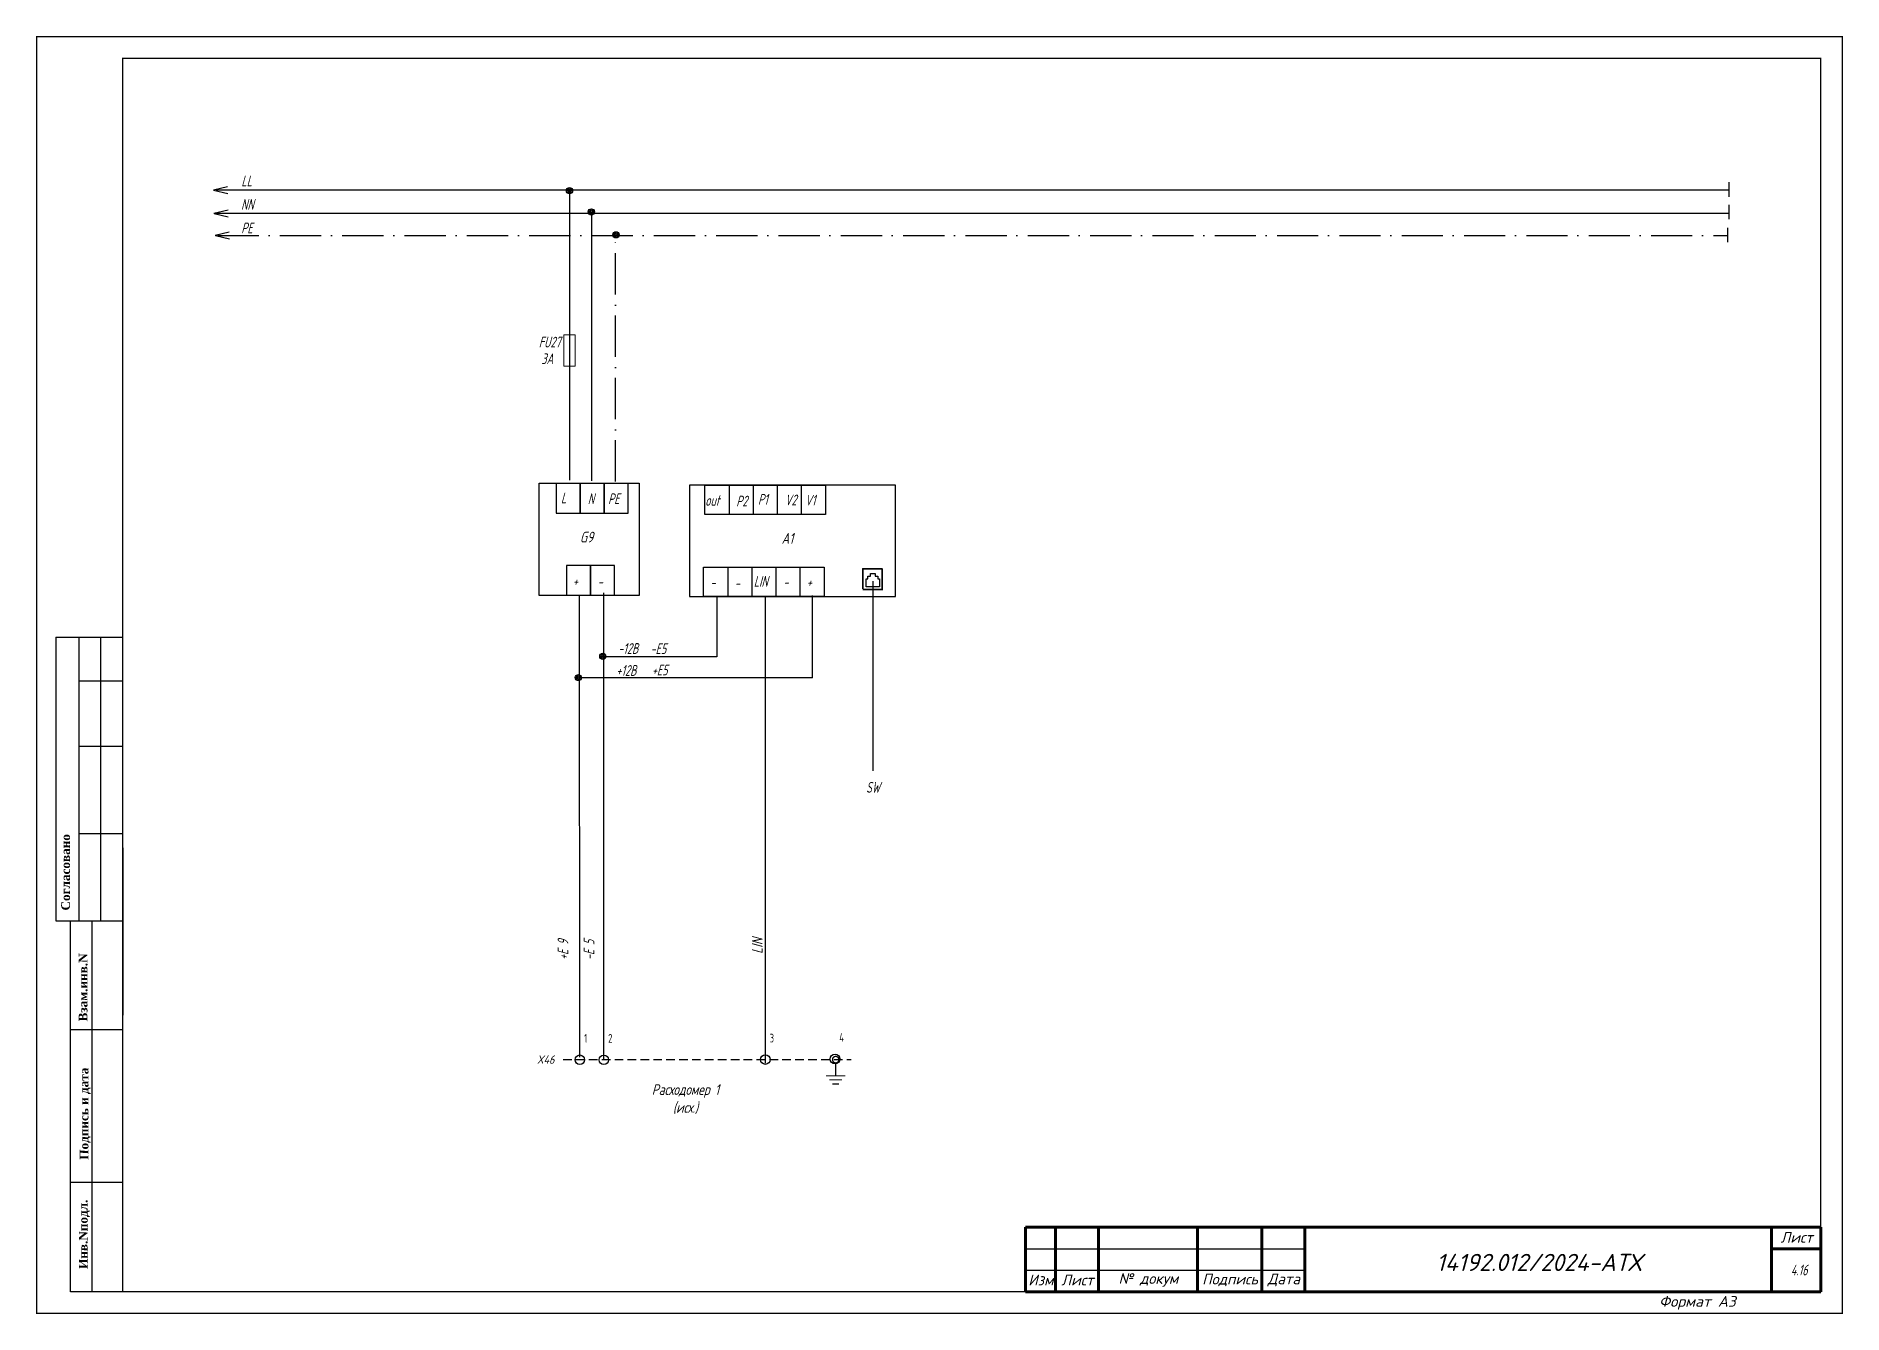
# Model space of a CAD drawing. Header units: millimetres. Extents: x 1510 to 10524, y 7125 to 13164.
# Drawn here: x 9652.8 to 10073.1, y 9979.6 to 10276.9 of the extents above; entities that cross this region are included whole.
import ezdxf
from ezdxf.enums import TextEntityAlignment as Align

# ---------------------------------------------------------------- set-up
doc = ezdxf.new("R2010")
doc.units = ezdxf.units.MM
doc.header["$LTSCALE"] = 4
for name, pattern in [('ACAD_ISO10W100', [18, 12, -3, 0, -3]), ('DASHED', [0.75, 0.5, -0.25]), ('SolidLine', [0])]:
    doc.linetypes.add(name, pattern=pattern)
for name, color, linetype in [('LOC', 8, 'Continuous'), ('RED_2.5mm^2', 1, 'Continuous'), ('SYMS', 7, 'Continuous'), ('Вспомогательная', 1, 'Continuous'), ('Текст', 2, 'Continuous')]:
    doc.layers.add(name, color=color, linetype=linetype)
for name, color, linetype, lineweight in [('SHTAMP', 7, 'SolidLine', 25), ('АК_ЩДУ-CВ_П4_ПОЛНАЯСХ', 141, 'Continuous', 40), ('Основеая', 5, 'Continuous', 60), ('СХЕМА', 7, 'Continuous', 25)]:
    doc.layers.add(name, color=color, linetype=linetype, lineweight=lineweight)
doc.styles.add('ISOCPEUR', font='isocpeui.ttf')
doc.styles.add('ISOCPEUR25.10.00', font='isocpeur.ttf', dxfattribs={"height": 2.5})
doc.styles.add('Simplex00.10.00', font='simplex.shx')
doc.styles.add('Simplex25.085.15', font='', dxfattribs={"width": 0.85, "oblique": 15, "height": 2.5})
doc.styles.add('STYLE1', font='timesbd.ttf')
doc.styles.add('WD', font='romans.shx')
doc.styles.add('ГОСТ', font='isocpeur.ttf', dxfattribs={"oblique": 15})
doc.styles.add('Стиль мой-1', font='', dxfattribs={"width": 0.85, "oblique": 15, "height": 2.5})
doc.styles.get('Simplex25.085.15').set_extended_font_data('GOST type A')
doc.styles.get('Стиль мой-1').set_extended_font_data('GOST type A')
doc.linetypes.add('Ethernet_LINE', pattern='A,7.5,-4,["Ethernet",Standard,S=2.5,R=0,X=-2.5,Y=-1.25],-18', length=29.5)

msp = doc.modelspace()

# ---------------------------------------------------------------- texts
at = {"style": 'Simplex25.085.15', "oblique": 15}
for s, height, width, p in [('LL', 2.5, 0.85, (9700.5, 10241.99)), ('NN', 2.5, 0.85, (9700.42, 10236.51)), ('PE', 2.5, 0.85, (9700.47, 10231.04)), ('FU27', 2.5, 0.85, (9769.68, 10204.47)), ('3А', 2.5, 0.85, (9770.26, 10200.59)), ('L', 2.5, 0.85, (9774.84, 10168.21)), ('N', 2.5, 0.85, (9781.08, 10168.05)), ('PE', 2.5, 0.85, (9785.8, 10168.01)), ('out', 2.5, 0.85, (9808.38, 10167.63)), ('P2', 2.5, 0.85, (9815.61, 10167.48)), ('P1', 2.5, 0.85, (9820.68, 10167.89)), ('V2', 2.5, 0.85, (9826.92, 10167.74)), ('V1', 2.5, 0.85, (9831.64, 10167.7)), ('+', 2.5, 0.85, (9777.6, 10148.86)), ('LIN', 2.5, 0.85, (9819.7, 10148.81)), ('- ', 2.5, 0.85, (9783.36, 10148.71)), ('-', 2.5, 0.85, (9809.59, 10148.56)), ('- ', 2.5, 0.85, (9815.29, 10148.41)), ('-', 2.5, 0.85, (9826.6, 10148.66)), ('+', 2.5, 0.85, (9832.02, 10148.62)), ('SW', 2.5, 0.85, (9845.81, 10100.88)), ('X46', 1.961, 1.083459, (9769.25, 10037.8))]:
    msp.add_text(s, height=height, dxfattribs=dict(at, width=width)).set_placement(p)
at = {"color": 0, "lineweight": 25, "ltscale": 0.5, "style": 'STYLE1', "oblique": 1}
for s, height, p in [('Согласовано', 2.0309, (9660.62, 10073.45)), ('Взам.инв.N', 2.031, (9664.69, 10047.64)), ('Подпись и дата', 2.0309, (9664.92, 10015.47)), ('Инв.Nподл.', 2.031, (9664.72, 9990.05))]:
    msp.add_text(s, height=height, rotation=90, dxfattribs=at).set_placement(p)
at = {"color": 7, "lineweight": 25, "insert": (10060.95, 9991.08), "char_height": 2.5, "attachment_point": 1, "style": 'Стиль мой-1'}
msp.add_mtext_dynamic_manual_height_columns('4.16', width=5.3031, gutter_width=12.5, heights=[2.85], dxfattribs=at)
at = {"layer": 'SHTAMP', "color": 0, "style": 'ISOCPEUR'}
msp.add_text('14192.012/2024-АТХ', height=4, dxfattribs=at).set_placement((10002.32, 9989.59), align=Align.CENTER)
at = {"layer": 'SYMS', "linetype": 'Continuous', "char_height": 2.5}
for s, insert, width, attachment_point in [('{\\Fsimplex|c0;\\Q15;\\W0.75;\\C0;G\\Fsimplex|c204;9}', (9779.25, 10161.6), 6.1244, 1), ('{\\Fsimplex|c0;\\Q15;\\W0.75;\\C0;A1}', (9826.17, 10161.3), 6.1244, 1), ('{\\fGOST type A|b0|i0|c204|p34;\\Q15;\\W0.85;\\C7;-12В}', (9788.16, 10135.68), 8.7482, 1), ('{\\fGOST type A|b0|i0|c0|p34;\\Q15;\\W0.85;\\C7;-E5}', (9795.68, 10135.63), 8.7482, 1), ('{\\fGOST type A|b0|i0|c0|p34;\\Q15;\\W0.85;\\C7;+\\fGOST type A|b0|i0|c204|p34;12В}', (9787.72, 10130.57), 8.7482, 1), ('{\\fGOST type A|b0|i0|c0|p34;\\Q15;\\W0.85;\\C7;+E5}', (9795.99, 10130.66), 8.7482, 1), ('{\\Fsimplex|c204;\\Q15;\\W0.75;\\C0;Расходомер 1\\Fsimplex|c0;\\P(\\Fsimplex|c204;исх.)}', (9803.81, 10033.06), 30.7438, 2)]:
    msp.add_mtext(s, dxfattribs=dict(at, insert=insert, width=width, attachment_point=attachment_point))
at = {"layer": 'SYMS', "linetype": 'Continuous', "char_height": 2.5, "attachment_point": 1, "rotation": 90}
for s, insert, width in [('{\\fGOST type A|b0|i0|c0|p34;\\Q15;\\W0.85;\\C7;+E \\fGOST type A|b0|i0|c204|p34;9}', (9774.06, 10061.97), 18.7185), ('{\\fGOST type A|b0|i0|c0|p34;\\Q15;\\W0.85;\\C7;-E \\fGOST type A|b0|i0|c204|p34;5}', (9780.14, 10061.94), 18.7185), ('{\\Fsimplex|c0;\\Q15;\\W0.75;\\C0;LIN}', (9819.26, 10063.38), 9.5254)]:
    msp.add_mtext(s, dxfattribs=dict(at, insert=insert, width=width))
at = {"layer": 'Текст', "color": 7, "char_height": 2.5, "style": 'ГОСТ'}
for s, insert, width, attachment_point in [('{\\fISOCPEUR|b0|i0|c204|p34;Лист}', (10066.08, 9997.43), 11.4585, 6), ('{\\fISOCPEUR|b0|i0|c204|p34;Изм}', (9886.5, 9987.5), 7, 5), ('{\\fISOCPEUR|b0|i0|c204|p34;Лист}', (9895, 9987.5), 10, 5), ('{\\fISOCPEUR|b0|i0|c204|p34;№ докум}', (9911.5, 9987.5), 23, 5), ('{\\fISOCPEUR|b0|i0|c204|p34;Подпись}', (9930.5, 9987.5), 15, 5), ('{\\fISOCPEUR|b0|i0|c204|p34;Дата}', (9943, 9987.5), 10, 5)]:
    msp.add_mtext(s, dxfattribs=dict(at, insert=insert, width=width, attachment_point=attachment_point))

# ---------------------------------------------------------------- blocks, each defined once
blk = doc.blocks.new('Формат А3')
at = {"color": 0, "linetype": 'Continuous', "const_width": 0.3}
for points in [[(-420, 297), (0, 297), (0, 0), (-420, 0)], [(-400, 5), (-400, 292), (-5, 292), (-5, 5)]]:
    blk.add_lwpolyline(points, close=True, dxfattribs=at)
at = {"color": 0, "linetype": 'Continuous', "style": 'Simplex00.10.00', "oblique": 15}
blk.add_text('Формат А3', height=2.5, dxfattribs=at).set_placement((-33.67, 2.75), align=Align.MIDDLE_CENTER)
blk = doc.blocks.new('WDDOT')
for radius in [0.72, 0.449, 0.223]:
    blk.add_circle((0, 0), radius)
blk = doc.blocks.new('VT0W02')
blk.add_circle((0, 0), 0.0699)
at = {"style": 'WD'}
for tag, p, width in [('INST', (0.062, 0.42), 0.7), ('LOC', (0.062, 0.25), 0.7), ('DESC1', (0.053, -0.385), 0.8)]:
    blk.add_attdef(tag, p, '', height=0.125, dxfattribs=dict(at, width=width))
at = {"style": 'WD', "flags": 1}
for tag, p, height in [('X4TERM01', (-0.07, 0), 0.0125), ('X4TERMDESC01', (-0.055, -0.023), 0.025), ('X2TERMDESC01', (-0.006, 0.029), 0.025), ('STRIPSEQ', (0, 0), 0.00125), ('X2TERM01', (0, 0.07), 0.0125), ('X1TERMDESC01', (0.039, -0.003), 0.025), ('X1TERM01', (0.07, 0), 0.0125), ('LINKTERM', (0, -0.002), 0.00125), ('X8TERM01', (0, -0.07), 0.0125), ('X8TERMDESC01', (0, -0.054), 0.025)]:
    blk.add_attdef(tag, p, '', height=height, dxfattribs=at)
at = {"linetype": 'Continuous', "style": 'WD'}
for tag, p, height, width, flags in [('WIRENO', (0.062, 0.094), 0.125, 0.8, 8), ('TAGSTRIP', (0.053, -0.229), 0.125, 0.9, 8), ('DESC2', (0.053, -0.541), 0.125, 0.8, 8), ('CAT', (0.213, -0.406), 0.109, 0.8, 1), ('DESC3', (0.053, -0.698), 0.125, 0.8, 8)]:
    blk.add_attdef(tag, p, '', height=height, dxfattribs=dict(at, width=width, flags=flags))
at = {"linetype": 'Continuous', "style": 'WD', "width": 0.8, "flags": 1}
blk.add_attdef('MFG', text='', height=0.109, dxfattribs=at).set_placement((0.088, -0.406), align=Align.RIGHT)
at = {"style": 'WD', "width": 0.7, "flags": 1}
blk.add_attdef('ASSYCODE', (0.062, -0.281), '', height=0.01, dxfattribs=at)
blk = doc.blocks.new('PE - заземление')
at = {"color": 0, "linetype": 'Continuous', "lineweight": -2, "const_width": 0.3}
blk.add_lwpolyline([(-0.75, -0.75, -1), (0.75, -0.75, -1)], format="xyb", close=True, dxfattribs=at)
at = {"color": 0, "linetype": 'Continuous', "lineweight": -2}
for points, const_width in [([(0, -4.5), (0, -1.5)], 0.3), ([(-2.25, -4.5), (2.25, -4.5)], 0.25), ([(-1.5, -5.46), (1.5, -5.46)], 0.25), ([(-0.75, -6.42), (0.75, -6.42)], 0.25)]:
    blk.add_lwpolyline(points, dxfattribs=dict(at, const_width=const_width))
at = {"color": 0, "linetype": 'Continuous', "lineweight": 9, "style": 'ISOCPEUR25.10.00', "oblique": 10, "width": 0.85, "flags": 9}
blk.add_attdef('ТИП', (0, 0), '', height=2.5, dxfattribs=at)

# ---------------------------------------------------------------- linework, layer by layer
at = {"color": 7, "ltscale": 0.2}
for p, q in [((10046.51, 10242.9), (10046.51, 10239.56)), ((10046.55, 10237.65), (10046.55, 10234.32)), ((10046.21, 10232.33), (10046.21, 10228.99))]:
    msp.add_line(p, q, dxfattribs=at)
at = {"ltscale": 1.2}
for p, q in [((9813.96, 10172.49), (9813.96, 10165.63)), ((9819.53, 10172.45), (9819.53, 10165.59)), ((9825.17, 10172.45), (9825.17, 10165.59)), ((9830.75, 10172.45), (9830.75, 10165.59)), ((9813.63, 10153.41), (9813.63, 10146.55)), ((9819.21, 10153.38), (9819.21, 10146.52)), ((9824.85, 10153.38), (9824.85, 10146.52)), ((9830.43, 10153.38), (9830.43, 10146.52))]:
    msp.add_line(p, q, dxfattribs=at)
at = {"ltscale": 0.2}
for p, q in [((9845.87, 10148.78), (9845.87, 10150.67)), ((9845.87, 10150.67), (9846.26, 10150.67)), ((9846.26, 10150.67), (9846.26, 10151.27)), ((9846.26, 10151.27), (9846.86, 10151.27)), ((9846.86, 10151.27), (9846.86, 10151.87)), ((9846.86, 10151.87), (9847.94, 10151.87)), ((9846.89, 10151.87), (9847.93, 10151.87)), ((9847.93, 10151.87), (9847.93, 10151.29)), ((9847.93, 10151.29), (9848.53, 10151.29)), ((9848.53, 10151.29), (9848.53, 10150.66)), ((9848.53, 10150.66), (9848.93, 10150.66)), ((9848.93, 10150.66), (9848.93, 10148.78)), ((9848.93, 10148.78), (9845.87, 10148.78))]:
    msp.add_line(p, q, dxfattribs=at)
at = {"lineweight": 30}
for p, q in [((9657.33, 10137.08), (9672.8, 10137.08)), ((9657.33, 10137.08), (9657.33, 10071.08)), ((9662.65, 10137.08), (9662.65, 10071.08)), ((9667.72, 10137.08), (9667.72, 10071.08)), ((9662.65, 10126.93), (9672.8, 10126.93)), ((9662.65, 10111.7), (9672.8, 10111.7)), ((9662.65, 10091.39), (9672.8, 10091.39)), ((9657.33, 10071.08), (9672.8, 10071.08)), ((9660.72, 9984.77), (9660.72, 10071.08)), ((9665.8, 9984.77), (9665.8, 10071.08)), ((9672.9, 10045.69), (9660.72, 10045.69)), ((9672.9, 10010.15), (9660.72, 10010.15))]:
    msp.add_line(p, q, dxfattribs=at)
at = {"linetype": 'DASHED'}
msp.add_line((9775.34, 10038.78), (9842.33, 10038.78), dxfattribs=at)
at = {"ltscale": 1.2}
for points in [[(9804.73, 10146.5), (9852.7, 10146.5), (9852.7, 10172.42), (9804.73, 10172.42)], [(9808.33, 10172.43), (9836.38, 10172.43), (9836.38, 10165.6), (9808.33, 10165.6)], [(9808.01, 10153.36), (9836.06, 10153.36), (9836.06, 10146.52), (9808.01, 10146.52)]]:
    msp.add_lwpolyline(points, close=True, dxfattribs=at)
at = {"linetype": 'Continuous', "lineweight": -2}
msp.add_lwpolyline([(9672.9, 10088.09), (9672.9, 10049.09)], dxfattribs=at)
at = {"lineweight": 30}
msp.add_lwpolyline([(9672.9, 9984.77), (9660.72, 9984.77)], dxfattribs=at)
at = {"layer": 'RED_2.5mm^2', "linetype": 'Continuous', "ltscale": 0.2}
for p, q in [((9694.53, 10241.17), (10046.51, 10241.17)), ((9776.94, 10173.63), (9776.94, 10241.17)), ((9694.13, 10235.69), (10046.56, 10235.69)), ((9782.02, 10173.47), (9782.02, 10235.86)), ((9779.2, 10039.36), (9779.12, 10146.88)), ((9784.79, 10038.69), (9784.79, 10147.36)), ((9811.18, 10132.52), (9811.18, 10146.51)), ((9822.41, 10037.95), (9822.41, 10146.63)), ((9833.34, 10127.62), (9833.34, 10146.76)), ((9784.52, 10132.54), (9811.09, 10132.54)), ((9778.94, 10127.67), (9833.37, 10127.67))]:
    msp.add_line(p, q, dxfattribs=at)
at = {"layer": 'RED_2.5mm^2', "linetype": 'ACAD_ISO10W100', "ltscale": 0.2}
for p, q in [((9694.93, 10230.54), (10046.15, 10230.54)), ((9787.52, 10173.31), (9787.52, 10230.75))]:
    msp.add_line(p, q, dxfattribs=at)
at = {"layer": 'RED_2.5mm^2', "color": 5, "linetype": 'Ethernet_LINE', "ltscale": 0.2}
msp.add_line((9847.47, 10105.96), (9847.47, 10150.12), dxfattribs=at)
at = {"layer": 'SYMS', "linetype": 'Continuous', "ltscale": 0.2}
for p, q in [((9694.01, 10241.15), (9697.29, 10241.96)), ((9694.05, 10241.11), (9697.32, 10240.31)), ((9694.13, 10235.69), (9697.4, 10236.5)), ((9694.17, 10235.66), (9697.44, 10234.86)), ((9694.42, 10230.59), (9697.69, 10231.4)), ((9694.46, 10230.55), (9697.72, 10229.76))]:
    msp.add_line(p, q, dxfattribs=at)
at = {"layer": 'SYMS', "linetype": 'Continuous', "lineweight": 30, "ltscale": 0.2}
msp.add_lwpolyline([(9769.8, 10172.89), (9793.02, 10172.89), (9793.02, 10146.75), (9769.8, 10146.75)], close=True, dxfattribs=at)
at = {"layer": 'SYMS', "linetype": 'Continuous', "ltscale": 0.2}
for points in [[(9773.73, 10165.89), (9779.32, 10165.89), (9779.32, 10172.81), (9773.73, 10172.81)], [(9779.31, 10165.9), (9784.9, 10165.9), (9784.9, 10172.82), (9779.31, 10172.82)], [(9784.89, 10165.9), (9790.48, 10165.9), (9790.48, 10172.82), (9784.89, 10172.82)], [(9776.12, 10146.82), (9781.72, 10146.82), (9781.72, 10153.73), (9776.12, 10153.73)], [(9781.7, 10146.82), (9787.29, 10146.82), (9787.29, 10153.73), (9781.7, 10153.73)]]:
    msp.add_lwpolyline(points, close=True, dxfattribs=at)
at = {"layer": 'АК_ЩДУ-CВ_П4_ПОЛНАЯСХ', "color": 7, "const_width": 0.4}
for points in [[(9849.69, 10152.95), (9844.93, 10152.95)], [(9845.05, 10153.07), (9845.05, 10153.07), (9845.05, 10148.28)], [(9849.58, 10152.95), (9849.58, 10152.95), (9849.58, 10148.16)], [(9849.58, 10152.95), (9849.58, 10152.95), (9849.58, 10148.16)], [(9849.78, 10148.16), (9845, 10148.16)]]:
    msp.add_lwpolyline(points, dxfattribs=at)
at = {"layer": 'Вспомогательная', "color": 7}
for p, q in [((9882.9, 9994.77), (9947.9, 9994.77)), ((9882.9, 9989.77), (9947.9, 9989.77)), ((9882.9, 9984.77), (9947.9, 9984.77))]:
    msp.add_line(p, q, dxfattribs=at)
at = {"layer": 'Основеая', "color": 7}
for p, q in [((9882.9, 9999.77), (9882.9, 9984.77)), ((10067.9, 9999.77), (9882.9, 9999.77)), ((9889.9, 9999.77), (9889.9, 9984.77)), ((9899.9, 9999.77), (9899.9, 9984.77)), ((9922.9, 9999.77), (9922.9, 9984.77)), ((9937.9, 9999.77), (9937.9, 9984.77)), ((9947.9, 9999.77), (9947.9, 9984.77)), ((10056.47, 9999.77), (10056.47, 9984.77)), ((10067.9, 9999.77), (10067.9, 9984.77)), ((10056.47, 9994.77), (10067.9, 9994.77)), ((10067.9, 9984.77), (9882.9, 9984.77))]:
    msp.add_line(p, q, dxfattribs=at)
at = {"layer": 'СХЕМА', "color": 7, "linetype": 'Continuous', "lineweight": 20, "ltscale": 30}
msp.add_lwpolyline([(9775.54, 10207.43), (9778.12, 10207.43), (9778.12, 10200.1), (9775.54, 10200.1)], close=True, dxfattribs=at)

# ---------------------------------------------------------------- block references
for name, p in [('Формат А3', (10072.9, 9979.77)), ('PE - заземление', (9838.76, 10039.52))]:
    msp.add_blockref(name, p)
at = {"layer": 'SYMS', "linetype": 'Continuous', "ltscale": 0.2}
for p in [(9776.83, 10240.98), (9781.92, 10236.03), (9787.65, 10230.68), (9784.58, 10132.59), (9778.9, 10127.67)]:
    msp.add_blockref('WDDOT', p, dxfattribs=at)
ref = msp.add_blockref('VT0W02', (9779.24, 10038.74), dxfattribs=dict(at, xscale=16, yscale=16, zscale=16))
ref.add_attrib('LOC', '1', (9780.24, 10042.74), dxfattribs={"layer": 'LOC', "height": 2, "style": 'WD', "width": 0.7})
ref = msp.add_blockref('VT0W02', (9784.82, 10038.72), dxfattribs=dict(at, xscale=16, yscale=16, zscale=16))
ref.add_attrib('LOC', '2', (9785.82, 10042.72), dxfattribs={"layer": 'LOC', "height": 2, "style": 'WD', "width": 0.7})
ref = msp.add_blockref('VT0W02', (9822.4, 10038.79), dxfattribs=dict(at, xscale=16, yscale=16, zscale=16))
ref.add_attrib('LOC', '3', (9823.4, 10042.79), dxfattribs={"layer": 'LOC', "height": 2, "style": 'WD', "width": 0.7})
ref = msp.add_blockref('VT0W02', (9838.6, 10038.93), dxfattribs=dict(at, xscale=16, yscale=16, zscale=16))
ref.add_attrib('LOC', '4', (9839.6, 10042.93), dxfattribs={"layer": 'LOC', "height": 2, "style": 'WD', "width": 0.7})

msp.set_redraw_order([(e.dxf.handle, doc.entitydb.next_handle()) for e in msp.query("TEXT MTEXT ATTDEF DIMENSION ARC_DIMENSION")])  # texts and dimensions are drawn at this point

doc.saveas('drawing.dxf')
